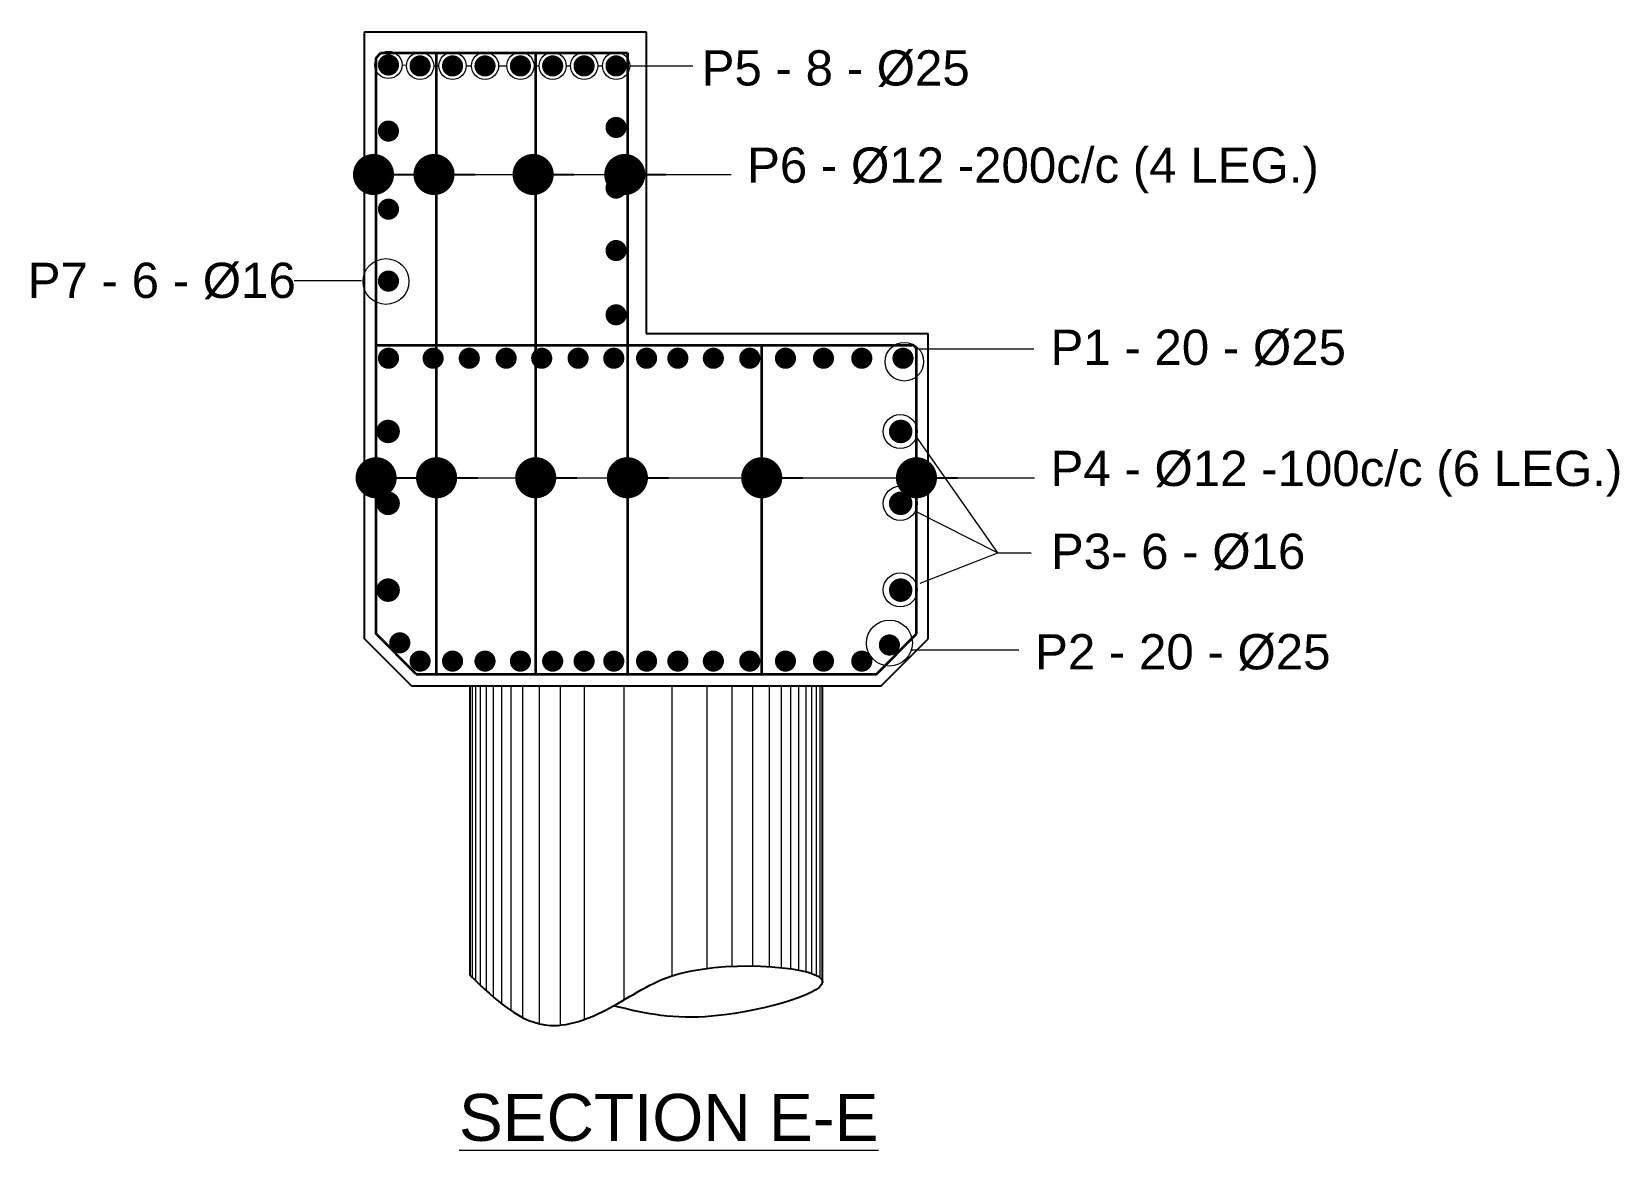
# Model space of a CAD drawing. Header units: millimetres. Extents: x -452357 to 35267, y 81803 to 461763.
# Drawn here: x -381436 to -374679, y 235261 to 240023 of the extents above; entities that cross this region are included whole.
import ezdxf

# ---------------------------------------------------------------- set-up
doc = ezdxf.new("R2010")
doc.units = ezdxf.units.MM
for name, color, linetype, lineweight in [('Dimision', 96, 'Continuous', 18), ('Hatching', 65, 'Continuous', 20), ('Rod', 12, 'Continuous', 30), ('Rod -2', 5, 'Continuous', 35), ('Text', 7, 'Continuous', 15)]:
    doc.layers.add(name, color=color, linetype=linetype, lineweight=lineweight)
doc.layers.add('Pire Line', color=11, linetype='Continuous')
doc.styles.add('ROMANS', font='arial.ttf', dxfattribs={"height": 200})
doc.styles.get("Standard").update_dxf_attribs({"font": 'times.ttf'})
doc.dimstyles.new('ISO-25', dxfattribs={"dimtxt": 175, "dimasz": 100, "dimexe": 65, "dimexo": 115.625, "dimgap": 40, "dimtad": 1, "dimtoh": 1, "dimdec": 0, "dimtxsty": 'Standard', "dimblk": 'DOT', "dimcen": 300, "dimclrd": 256, "dimclre": 256, "dimclrt": 256, "dimadec": 0, "dimazin": 0, "dimtfac": 1, "dimtdec": 0, "dimtix": 1, "dimtmove": 0, "dimatfit": 3, "dimldrblk": 'DOT', "dimfxl": 75, "dimlwd": -1, "dimarcsym": 0})

msp = doc.modelspace()

# ---------------------------------------------------------------- texts
at = {"layer": 'Text', "style": 'ROMANS'}
for s, height, p in [('P5 - 8 - %%C25', 150, (-378584.3, 239794.4)), ('P6 - %%C12 -200c/c (4 LEG.)', 150, (-378391, 239380.4)), ('P7 - 6 - %%C16', 150, (-381453, 238889.8)), ('P1 - 20 - %%C25', 150, (-377099.4, 238604.8)), ('P4 - %%C12 -100c/c (6 LEG.)', 150, (-377099.3, 238089)), ('P3- 6 - %%C16', 150, (-377097.7, 237736.1)), ('P2 - 20 - %%C25', 150, (-377165.2, 237308.2)), ('%%USECTION E-E', 200, (-379617.2, 235300.7))]:
    msp.add_text(s, height=height, dxfattribs=at).set_placement(p)

# ---------------------------------------------------------------- blocks, each defined once
blk = doc.blocks.new('r')
at = {"layer": 'Rod', "ltscale": 3, "const_width": 25}
blk.add_lwpolyline([(-12.5, 0, 1), (12.5, 0, 1)], format="xyb", close=True, dxfattribs=at)
blk = doc.blocks.new('_Dot')
at = {"color": 0, "linetype": 'ByBlock', "lineweight": -2}
blk.add_line((-0.5, 0), (-1, 0), dxfattribs=at)
at = {"color": 0, "linetype": 'ByBlock', "const_width": 0.5}
blk.add_lwpolyline([(-0.25, 0, 1), (0.25, 0, 1)], format="xyb", close=True, dxfattribs=at)

# ---------------------------------------------------------------- linework, layer by layer
at = {"layer": 'Dimision', "ltscale": 5}
for p, q in [((-380031.8, 238963.3), (-380318.5, 238963.3)), ((-377660.9, 238673.7), (-377170, 238673.7)), ((-377324, 237805.1), (-377670, 238298.2)), ((-377691.4, 237392.2), (-377234.9, 237392.2))]:
    msp.add_line(p, q, dxfattribs=at)
for points in [[(-377674.2, 237982.4), (-377324, 237805.1), (-377181.9, 237805.1)], [(-377654.1, 237675.3), (-377324, 237805.1), (-377181.9, 237805.1)]]:
    msp.add_lwpolyline(points, dxfattribs=at)
for centre, radius in [((-379928, 238959.9), 97.7), ((-377721.5, 238618.2), 82.1), ((-377739.1, 238320.9), 72.6), ((-377739.1, 238015.2), 72.6), ((-377739.1, 237646.8), 72.6), ((-377785, 237420.2), 97.7)]:
    msp.add_circle(centre, radius, dxfattribs=at)
at = {"layer": 'Hatching', "ltscale": 3}
for p, q in [((-379859.5, 239881.9), (-379840.7, 239880.9)), ((-379725, 239877.8), (-379702.6, 239877.8)), ((-379586.8, 239877.8), (-379564.4, 239877.8)), ((-379448.6, 239877.8), (-379413.7, 239877.8)), ((-379297.9, 239877.8), (-379276.4, 239877.8)), ((-379160.6, 239877.8), (-379142.6, 239877.8)), ((-379026.8, 239877.8), (-379006.5, 239877.8)), ((-378890.7, 239877.8), (-378621.8, 239877.8))]:
    msp.add_line(p, q, dxfattribs=at)
at = {"layer": 'Hatching', "ltscale": 5}
for p, q in [((-379560, 235995.8), (-379560, 237238.4)), ((-379545, 235981.4), (-379545, 237238.4)), ((-379525, 235962.5), (-379525, 237238.4)), ((-379500, 235939.3), (-379500, 237238.4)), ((-379470, 235912.7), (-379470, 237238.4)), ((-379435, 235883.9), (-379435, 237238.4)), ((-379395, 235854.8), (-379395, 237238.4)), ((-379345, 235825.3), (-379345, 237238.4)), ((-379274, 235798.7), (-379274, 237238.4)), ((-379185, 235793.3), (-379185, 237238.4)), ((-379082.8, 235818), (-379082.8, 237238.4)), ((-378914.1, 235901.4), (-378914.1, 237238.4)), ((-378709.2, 236003.5), (-378709.2, 237238.4)), ((-378560.4, 236035.2), (-378560.4, 237238.4)), ((-378455, 236044), (-378455, 237238.4)), ((-378366.1, 236045.3), (-378366.1, 237238.4)), ((-378295, 236042.6), (-378295, 237238.4)), ((-378245, 236038.5), (-378245, 237238.4)), ((-378205, 236033.5), (-378205, 237238.4)), ((-378170, 236027.6), (-378170, 237238.4)), ((-378140, 236020.9), (-378140, 237238.4)), ((-378115, 236013.3), (-378115, 237238.4)), ((-378095, 236005), (-378095, 237238.4)), ((-378080, 235995.5), (-378080, 237238.4))]:
    msp.add_line(p, q, dxfattribs=at)
at = {"layer": 'Hatching', "ltscale": 3}
for centre in [(-379917.4, 239881.9), (-379782.9, 239877.8), (-379644.7, 239877.8), (-379506.5, 239877.8), (-379355.8, 239877.8), (-379218.5, 239877.8), (-379084.7, 239877.8), (-378948.6, 239877.8)]:
    msp.add_circle(centre, 57.9, dxfattribs=at)
at = {"layer": 'Pire Line', "ltscale": 10}
for p, q in [((-380020, 237438.4), (-380020, 240023.4)), ((-380020, 240023.4), (-378820, 240023.4)), ((-378820, 240023.4), (-378820, 238738.4)), ((-378820, 238738.4), (-377620, 238738.4)), ((-377620, 237438.4), (-377620, 238738.4)), ((-379820, 237238.4), (-380020, 237438.4)), ((-377820, 237238.4), (-377620, 237438.4)), ((-379820, 237238.4), (-377820, 237238.4))]:
    msp.add_line(p, q, dxfattribs=at)
at = {"layer": 'Pire Line', "ltscale": 5}
msp.add_line((-378070, 235977.5), (-378070, 237238.4), dxfattribs=at)
at = {"layer": 'Pire Line', "ltscale": 3}
msp.add_lwpolyline([(-379570, 236005.4), (-379570, 237238.4)], dxfattribs=at)
at = {"layer": 'Pire Line', "ltscale": 5}
msp.add_spline([(-379570, 236005.4), (-379228.4, 235792.1), (-378959.2, 235875.5), (-378671.5, 236014.6), (-378070, 235977.5), (-378569.4, 235829.2), (-378959.2, 235875.5)], degree=3, dxfattribs=at)
at = {"layer": 'Rod -2', "ltscale": 0.02}
for p, q in [((-379970, 239912.9), (-379950, 239932.9)), ((-379970, 237459.1), (-379970, 239912.9)), ((-379950, 239932.9), (-378900.4, 239932.9)), ((-379712.6, 237288.4), (-379712.6, 239932.9)), ((-379290.6, 237288.4), (-379290.6, 239932.9)), ((-378900.4, 239932.9), (-378900.4, 237288.4)), ((-379970, 238688.4), (-377690, 238688.4)), ((-378328.7, 237288.4), (-378328.7, 238688.4)), ((-377670, 237459.1), (-377670, 238668.4)), ((-379799.3, 237288.4), (-379970, 237459.1)), ((-377840.7, 237288.4), (-377670, 237459.1)), ((-379799.3, 237288.4), (-377840.7, 237288.4))]:
    msp.add_line(p, q, dxfattribs=at)
msp.add_arc((-377690, 238668.4), 20, 0, 90, dxfattribs=at)

# ---------------------------------------------------------------- block references
at = {"layer": 'Dimision', "ltscale": 10}
for p, xscale, yscale, zscale, rotation in [((-379917.4, 239881.9), -1.799999999991539, 1.799999999959255, 1.8, 352.2857142854892), ((-379917.4, 239881.9), -1.799999999991539, 1.799999999959255, 1.8, 352.2857142854892), ((-379782.9, 239877.8), -1.799999999991539, 1.799999999959255, 1.8, 352.2857142854892), ((-379782.9, 239877.8), -1.799999999991539, 1.799999999959255, 1.8, 352.2857142854892), ((-379644.7, 239877.8), -1.799999999991539, 1.799999999959255, 1.8, 352.2857142854892), ((-379644.7, 239877.8), -1.799999999991539, 1.799999999959255, 1.8, 352.2857142854892), ((-379506.5, 239877.8), -1.799999999991539, 1.799999999959255, 1.8, 352.2857142854892), ((-379506.5, 239877.8), -1.799999999991539, 1.799999999959255, 1.8, 352.2857142854892), ((-379355.8, 239877.8), -1.799999999991539, 1.799999999959255, 1.8, 352.2857142854892), ((-379218.5, 239877.8), -1.799999999991539, 1.799999999959255, 1.8, 352.2857142854892), ((-379218.5, 239877.8), -1.799999999991539, 1.799999999959255, 1.8, 352.2857142854892), ((-379084.7, 239877.8), -1.799999999991539, 1.799999999959255, 1.8, 352.2857142854892), ((-378948.6, 239877.8), -1.799999999991539, 1.799999999959255, 1.8, 352.2857142854892), ((-379917.4, 239600.4), -1.799999999991539, 1.799999999959255, 1.8, 352.2857142854892), ((-379917.4, 239600.4), -1.799999999991539, 1.799999999959255, 1.8, 352.2857142854892), ((-378948.6, 239615.8), -1.799999999991539, 1.799999999959255, 1.8, 352.2857142854892), ((-378948.6, 239357.7), -1.799999999991539, 1.799999999959255, 1.8, 352.2857142854892), ((-379917.4, 239267.9), -1.799999999991539, 1.799999999959255, 1.8, 352.2857142854892), ((-379917.4, 239267.9), -1.799999999991539, 1.799999999959255, 1.8, 352.2857142854892), ((-378948.6, 239091.7), -1.799999999991539, 1.799999999959255, 1.8, 352.2857142854892), ((-379917.4, 238961.6), -1.799999999991539, 1.799999999959255, 1.8, 352.2857142854892), ((-379917.4, 238961.6), -1.799999999991539, 1.799999999959255, 1.8, 352.2857142854892), ((-378948.6, 238818), -1.799999999991539, 1.799999999959255, 1.8, 352.2857142854892), ((-379917.4, 238633.1), -1.799999999991539, 1.799999999959255, 1.8, 352.2857142854892), ((-379917.4, 238633.1), -1.799999999991539, 1.799999999959255, 1.8, 352.2857142854892), ((-379727.3, 238633.1), -1.799999999991539, 1.799999999959255, 1.8, 352.2857142854892), ((-379727.3, 238633.1), -1.799999999991539, 1.799999999959255, 1.8, 352.2857142854892), ((-379573.4, 238633.1), -1.799999999991539, 1.799999999959255, 1.8, 352.2857142854892), ((-379573.4, 238633.1), -1.799999999991539, 1.799999999959255, 1.8, 352.2857142854892), ((-379416.4, 238633.1), -1.799999999991539, 1.799999999959255, 1.8, 352.2857142854892), ((-379416.4, 238633.1), -1.799999999991539, 1.799999999959255, 1.8, 352.2857142854892), ((-379265.2, 238633.1), -1.799999999991539, 1.799999999959255, 1.8, 352.2857142854892), ((-379265.2, 238633.1), -1.799999999991539, 1.799999999959255, 1.8, 352.2857142854892), ((-379110.3, 238633.1), -1.799999999991539, 1.799999999959255, 1.8, 352.2857142854892), ((-379110.3, 238633.1), -1.799999999991539, 1.799999999959255, 1.8, 352.2857142854892), ((-378958.3, 238633.1), -1.799999999991539, 1.799999999959255, 1.8, 352.2857142854892), ((-378958.3, 238633.1), -1.799999999991539, 1.799999999959255, 1.8, 352.2857142854892), ((-378818.8, 238633.1), -1.799999999991539, 1.799999999959255, 1.8, 352.2857142854892), ((-378818.8, 238633.1), -1.799999999991539, 1.799999999959255, 1.8, 352.2857142854892), ((-378685.7, 238633.1), -1.799999999991539, 1.799999999959255, 1.8, 352.2857142854892), ((-378685.7, 238633.1), -1.799999999991539, 1.799999999959255, 1.8, 352.2857142854892), ((-378534.5, 238633.1), -1.799999999991539, 1.799999999959255, 1.8, 352.2857142854892), ((-378534.5, 238633.1), -1.799999999991539, 1.799999999959255, 1.8, 352.2857142854892), ((-378379.6, 238633.1), -1.799999999991539, 1.799999999959255, 1.8, 352.2857142854892), ((-378379.6, 238633.1), -1.799999999991539, 1.799999999959255, 1.8, 352.2857142854892), ((-378227.6, 238633.1), -1.799999999991539, 1.799999999959255, 1.8, 352.2857142854892), ((-378227.6, 238633.1), -1.799999999991539, 1.799999999959255, 1.8, 352.2857142854892), ((-378065.8, 238633.1), -1.799999999991539, 1.799999999959255, 1.8, 352.2857142854892), ((-378065.8, 238633.1), -1.799999999991539, 1.799999999959255, 1.8, 352.2857142854892), ((-377902.8, 238633.1), -1.799999999991539, 1.799999999959255, 1.8, 352.2857142854892), ((-377902.8, 238633.1), -1.799999999991539, 1.799999999959255, 1.8, 352.2857142854892), ((-377727.2, 238633.1), -1.799999999991539, 1.799999999959255, 1.8, 352.2857142854892), ((-377727.2, 238633.1), -1.799999999991539, 1.799999999959255, 1.8, 352.2857142854892), ((-379918.9, 238321.4), -1.999999999991467, 1.999999999970896, 2, 352.2857142853057), ((-379918.9, 238321.4), -1.999999999991467, 1.999999999970896, 2, 352.2857142853057), ((-377737.2, 238321.4), -1.999999999991467, 1.999999999970896, 2, 352.2857142853057), ((-377737.2, 238321.4), -1.999999999991467, 1.999999999970896, 2, 352.2857142853057), ((-379918.9, 238015.2), -1.999999999991467, 1.999999999970896, 2, 352.2857142853057), ((-379918.9, 238015.2), -1.999999999991467, 1.999999999970896, 2, 352.2857142853057), ((-377737.2, 238015.2), -1.999999999991467, 1.999999999970896, 2, 352.2857142853057), ((-377737.2, 238015.2), -1.999999999991467, 1.999999999970896, 2, 352.2857142853057), ((-379918.9, 237645.7), -1.999999999991467, 1.999999999970896, 2, 352.2857142853057), ((-379918.9, 237645.7), -1.999999999991467, 1.999999999970896, 2, 352.2857142853057), ((-377737.2, 237645.7), -1.999999999991467, 1.999999999970896, 2, 352.2857142853057), ((-377737.2, 237645.7), -1.999999999991467, 1.999999999970896, 2, 352.2857142853057), ((-379869.1, 237421.4), -1.799999999991539, 1.799999999959255, 1.8, 352.2857142854892), ((-379869.1, 237421.4), -1.799999999991539, 1.799999999959255, 1.8, 352.2857142854892), ((-377785.2, 237412), -1.799999999991539, 1.799999999959255, 1.8, 352.2857142854892), ((-377785.2, 237412), -1.799999999991539, 1.799999999959255, 1.8, 352.2857142854892), ((-379782.9, 237343.4), -1.799999999991539, 1.799999999959255, 1.8, 352.2857142854892), ((-379782.9, 237343.4), -1.799999999991539, 1.799999999959255, 1.8, 352.2857142854892), ((-379644.7, 237343.4), -1.799999999991539, 1.799999999959255, 1.8, 352.2857142854892), ((-379644.7, 237343.4), -1.799999999991539, 1.799999999959255, 1.8, 352.2857142854892), ((-379506.5, 237343.4), -1.799999999991539, 1.799999999959255, 1.8, 352.2857142854892), ((-379506.5, 237343.4), -1.799999999991539, 1.799999999959255, 1.8, 352.2857142854892), ((-379355.8, 237343.4), -1.799999999991539, 1.799999999959255, 1.8, 352.2857142854892), ((-379218.5, 237343.4), -1.799999999991539, 1.799999999959255, 1.8, 352.2857142854892), ((-379218.5, 237343.4), -1.799999999991539, 1.799999999959255, 1.8, 352.2857142854892), ((-379084.7, 237343.4), -1.799999999991539, 1.799999999959255, 1.8, 352.2857142854892), ((-378958.3, 237343.4), -1.799999999991539, 1.799999999959255, 1.8, 352.2857142854892), ((-378958.3, 237343.4), -1.799999999991539, 1.799999999959255, 1.8, 352.2857142854892), ((-378818.8, 237343.4), -1.799999999991539, 1.799999999959255, 1.8, 352.2857142854892), ((-378818.8, 237343.4), -1.799999999991539, 1.799999999959255, 1.8, 352.2857142854892), ((-378685.7, 237343.4), -1.799999999991539, 1.799999999959255, 1.8, 352.2857142854892), ((-378685.7, 237343.4), -1.799999999991539, 1.799999999959255, 1.8, 352.2857142854892), ((-378534.5, 237343.4), -1.799999999991539, 1.799999999959255, 1.8, 352.2857142854892), ((-378534.5, 237343.4), -1.799999999991539, 1.799999999959255, 1.8, 352.2857142854892), ((-378379.6, 237343.4), -1.799999999991539, 1.799999999959255, 1.8, 352.2857142854892), ((-378379.6, 237343.4), -1.799999999991539, 1.799999999959255, 1.8, 352.2857142854892), ((-378227.6, 237343.4), -1.799999999991539, 1.799999999959255, 1.8, 352.2857142854892), ((-378227.6, 237343.4), -1.799999999991539, 1.799999999959255, 1.8, 352.2857142854892), ((-378065.8, 237343.4), -1.799999999991539, 1.799999999959255, 1.8, 352.2857142854892), ((-378065.8, 237343.4), -1.799999999991539, 1.799999999959255, 1.8, 352.2857142854892), ((-377902.8, 237343.4), -1.799999999991539, 1.799999999959255, 1.8, 352.2857142854892), ((-377902.8, 237343.4), -1.799999999991539, 1.799999999959255, 1.8, 352.2857142854892)]:
    msp.add_blockref('r', p, dxfattribs=dict(at, xscale=xscale, yscale=yscale, zscale=zscale, rotation=rotation))
for p in [(-379941, 238321.4), (-379941, 238015.2), (-379941, 237645.7)]:
    msp.add_blockref('r', p, dxfattribs=at)
at = {"layer": 'Dimision', "ltscale": 10, "xscale": -1}
msp.add_blockref('r', (-377737.2, 238321.4), dxfattribs=at)

msp.set_redraw_order([(e.dxf.handle, doc.entitydb.next_handle()) for e in msp.query("TEXT MTEXT ATTDEF DIMENSION ARC_DIMENSION")])  # texts and dimensions are drawn at this point

# ---------------------------------------------------------------- leaders
at = {"layer": 'Dimision', "ltscale": 5}
for points in [[(-379981.1, 239415.5), (-379528.6, 239415.5)], [(-379723.6, 239415.5), (-379271.2, 239415.5)], [(-379301.7, 239415.5), (-378849.2, 239415.5)], [(-378911.5, 239415.5), (-378459, 239415.5)], [(-379970, 238124.2), (-377167.3, 238124.2)], [(-379712.6, 238124.2), (-377167.3, 238124.2)], [(-379290.6, 238124.2), (-377167.3, 238124.2)], [(-378900.4, 238124.2), (-377508.1, 238124.2)], [(-378328.7, 238124.2), (-377167.3, 238124.2)], [(-377670, 238124.2), (-377167.3, 238124.2)]]:
    msp.add_leader(points, dimstyle='ISO-25', override={"dimasz": 175, "dimtad": 0}, dxfattribs=at)

doc.saveas('drawing.dxf')
